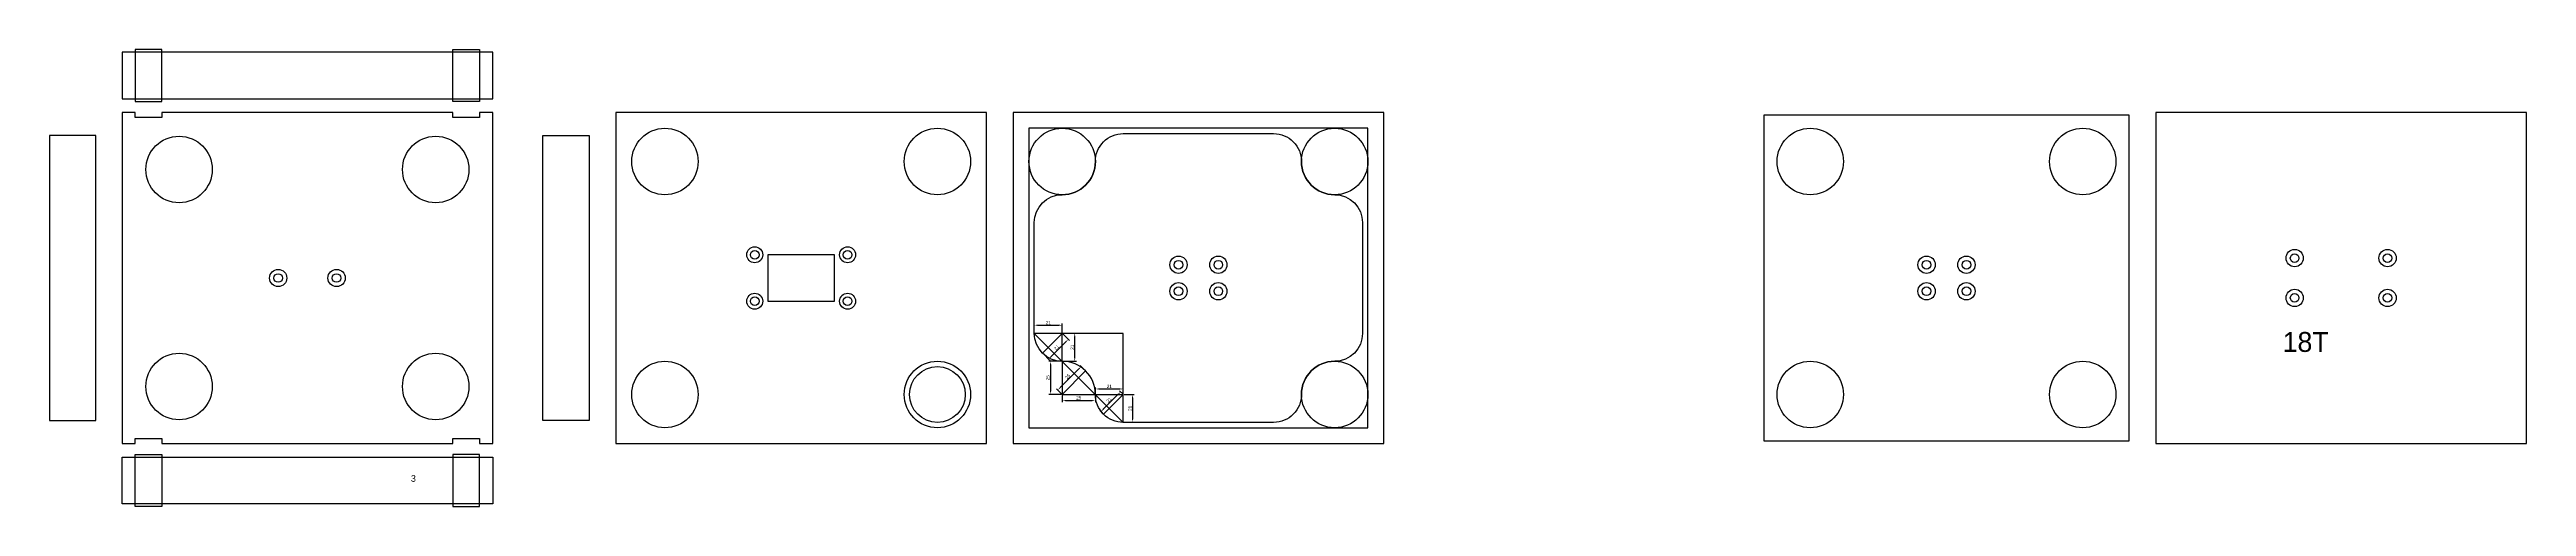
# Model space of a CAD drawing. Header units: millimetres. Extents: x 345 to 2211, y 207 to 551.
import ezdxf

# ---------------------------------------------------------------- set-up
doc = ezdxf.new("R2010")
doc.units = ezdxf.units.MM
for name, color, linetype in [('TEXT', 3, 'Continuous'), ('볼트 구멍', 7, 'Continuous'), ('치구', 7, 'Continuous')]:
    doc.layers.add(name, color=color, linetype=linetype)
doc.dimstyles.new('ISO-25', dxfattribs={"dimtxt": 2.5, "dimasz": 2.5, "dimexe": 1.25, "dimexo": 0.625, "dimtad": 1, "dimtxsty": 'Standard', "dimcen": 2.5, "dimadec": 0, "dimazin": 0, "dimtfac": 1, "dimtmove": 0, "dimatfit": 3, "dimfxl": 0, "dimarcsym": 0})

# ---------------------------------------------------------------- blocks, each defined once
blk = doc.blocks.new('*D1')
at = {"color": 0, "lineweight": -2}
for p, q in [((1087.1, 338), (1087.1, 344.7)), ((1089.6, 343.5), (1105.6, 343.5)), ((1108.1, 338), (1108.1, 344.7))]:
    blk.add_line(p, q, dxfattribs=at)
at = {"color": 0}
for points in [[(1089.6, 343.9), (1089.6, 343), (1087.1, 343.5)], [(1105.6, 343.9), (1105.6, 343), (1108.1, 343.5)]]:
    blk.add_solid(points, dxfattribs=at)
at = {"layer": 'Defpoints', "color": 0}
for p in [(1087.1, 337.4), (1108.1, 343.5), (1108.1, 337.4)]:
    blk.add_point(p, dxfattribs=at)
at = {"color": 0, "insert": (1097.6, 345.3), "char_height": 2.5, "attachment_point": 5}
blk.add_mtext('21', dxfattribs=at)
blk = doc.blocks.new('*D2')
at = {"color": 0, "lineweight": -2}
for p, q in [((1108.5, 336.9), (1113.6, 331.9)), ((1093.7, 322.1), (1098.7, 317)), ((1110.9, 331), (1099.6, 319.7))]:
    blk.add_line(p, q, dxfattribs=at)
at = {"color": 0}
for points in [[(1099.3, 320), (1099.9, 319.4), (1097.8, 317.9)], [(1110.6, 331.3), (1111.2, 330.7), (1112.7, 332.8)]]:
    blk.add_solid(points, dxfattribs=at)
at = {"layer": 'Defpoints', "color": 0}
for p in [(1108.1, 337.4), (1093.2, 322.5), (1097.8, 317.9)]:
    blk.add_point(p, dxfattribs=at)
at = {"color": 0, "insert": (1103.9, 326.7), "char_height": 2.5, "attachment_point": 5, "rotation": 45}
blk.add_mtext('21', dxfattribs=at)
blk = doc.blocks.new('*D3')
at = {"color": 0, "lineweight": -2}
for p, q in [((1108.7, 337.4), (1118.8, 337.4)), ((1117.5, 334.9), (1117.5, 318.9)), ((1108.7, 316.4), (1118.8, 316.4))]:
    blk.add_line(p, q, dxfattribs=at)
at = {"color": 0}
for points in [[(1117.1, 334.9), (1118, 334.9), (1117.5, 337.4)], [(1117.1, 318.9), (1118, 318.9), (1117.5, 316.4)]]:
    blk.add_solid(points, dxfattribs=at)
at = {"layer": 'Defpoints', "color": 0}
for p in [(1108.1, 337.4), (1108.1, 316.4), (1117.5, 316.4)]:
    blk.add_point(p, dxfattribs=at)
at = {"color": 0, "insert": (1115.7, 326.9), "char_height": 2.5, "attachment_point": 5, "rotation": 90}
blk.add_mtext('21', dxfattribs=at)
blk = doc.blocks.new('*D4')
at = {"color": 0, "lineweight": -2}
for p, q in [((1107.5, 316.4), (1098, 316.4)), ((1099.3, 313.9), (1099.3, 293.9)), ((1107.5, 291.4), (1098, 291.4))]:
    blk.add_line(p, q, dxfattribs=at)
at = {"color": 0}
for points in [[(1098.9, 313.9), (1099.7, 313.9), (1099.3, 316.4)], [(1098.9, 293.9), (1099.7, 293.9), (1099.3, 291.4)]]:
    blk.add_solid(points, dxfattribs=at)
at = {"layer": 'Defpoints', "color": 0}
for p in [(1108.1, 316.4), (1099.3, 291.4), (1108.1, 291.4)]:
    blk.add_point(p, dxfattribs=at)
at = {"color": 0, "insert": (1097.4, 303.9), "char_height": 2.5, "attachment_point": 5, "rotation": 90}
blk.add_mtext('25', dxfattribs=at)
blk = doc.blocks.new('*D5')
at = {"color": 0, "lineweight": -2}
for p, q in [((1108.1, 290.7), (1108.1, 285.6)), ((1110.6, 286.9), (1130.6, 286.9)), ((1133.1, 290.7), (1133.1, 285.6))]:
    blk.add_line(p, q, dxfattribs=at)
at = {"color": 0}
for points in [[(1110.6, 287.3), (1110.6, 286.5), (1108.1, 286.9)], [(1130.6, 287.3), (1130.6, 286.5), (1133.1, 286.9)]]:
    blk.add_solid(points, dxfattribs=at)
at = {"layer": 'Defpoints', "color": 0}
for p in [(1108.1, 291.4), (1133.1, 291.4), (1133.1, 286.9)]:
    blk.add_point(p, dxfattribs=at)
at = {"color": 0, "insert": (1120.6, 288.8), "char_height": 2.5, "attachment_point": 5}
blk.add_mtext('25', dxfattribs=at)
blk = doc.blocks.new('*D6')
at = {"color": 0, "lineweight": -2}
for p, q in [((1106.5, 296.5), (1120.7, 310.6)), ((1125.3, 309.5), (1121.6, 313.2)), ((1107.7, 291.8), (1103.9, 295.6))]:
    blk.add_line(p, q, dxfattribs=at)
at = {"color": 0}
for points in [[(1120.4, 310.9), (1121, 310.3), (1122.4, 312.4)], [(1106.2, 296.7), (1106.8, 296.2), (1104.8, 294.7)]]:
    blk.add_solid(points, dxfattribs=at)
at = {"layer": 'Defpoints', "color": 0}
for p in [(1122.4, 312.4), (1125.8, 309), (1108.1, 291.4)]:
    blk.add_point(p, dxfattribs=at)
at = {"color": 0, "insert": (1112.3, 304.8), "char_height": 2.5, "attachment_point": 5, "rotation": 45}
blk.add_mtext('25', dxfattribs=at)
blk = doc.blocks.new('*D7')
at = {"color": 0, "lineweight": -2}
for p, q in [((1133.1, 292), (1133.1, 296.7)), ((1135.6, 295.5), (1151.6, 295.5)), ((1154.1, 292), (1154.1, 296.7))]:
    blk.add_line(p, q, dxfattribs=at)
at = {"color": 0}
for points in [[(1135.6, 295.9), (1135.6, 295.1), (1133.1, 295.5)], [(1151.6, 295.9), (1151.6, 295.1), (1154.1, 295.5)]]:
    blk.add_solid(points, dxfattribs=at)
at = {"layer": 'Defpoints', "color": 0}
for p in [(1133.1, 291.4), (1154.1, 295.5), (1154.1, 291.4)]:
    blk.add_point(p, dxfattribs=at)
at = {"color": 0, "insert": (1143.6, 297.4), "char_height": 2.5, "attachment_point": 5}
blk.add_mtext('21', dxfattribs=at)
blk = doc.blocks.new('*D8')
at = {"color": 0, "lineweight": -2}
for p, q in [((1154.7, 291.4), (1162.3, 291.4)), ((1161.1, 288.9), (1161.1, 272.9)), ((1154.7, 270.4), (1162.3, 270.4))]:
    blk.add_line(p, q, dxfattribs=at)
at = {"color": 0}
for points in [[(1160.7, 288.9), (1161.5, 288.9), (1161.1, 291.4)], [(1160.7, 272.9), (1161.5, 272.9), (1161.1, 270.4)]]:
    blk.add_solid(points, dxfattribs=at)
at = {"layer": 'Defpoints', "color": 0}
for p in [(1154.1, 291.4), (1154.1, 270.4), (1161.1, 270.4)]:
    blk.add_point(p, dxfattribs=at)
at = {"color": 0, "insert": (1159.2, 280.9), "char_height": 2.5, "attachment_point": 5, "rotation": 90}
blk.add_mtext('21', dxfattribs=at)
blk = doc.blocks.new('*D9')
at = {"color": 0, "lineweight": -2}
for p, q in [((1150.4, 291.5), (1139.1, 280.2)), ((1153.7, 291.8), (1151.3, 294.2)), ((1138.8, 276.9), (1136.4, 279.3))]:
    blk.add_line(p, q, dxfattribs=at)
at = {"color": 0}
for points in [[(1138.8, 280.5), (1139.4, 279.9), (1137.3, 278.5)], [(1150.1, 291.8), (1150.7, 291.2), (1152.1, 293.3)]]:
    blk.add_solid(points, dxfattribs=at)
at = {"layer": 'Defpoints', "color": 0}
for p in [(1154.1, 291.4), (1137.3, 278.5), (1139.2, 276.5)]:
    blk.add_point(p, dxfattribs=at)
at = {"color": 0, "insert": (1143.4, 287.2), "char_height": 2.5, "attachment_point": 5, "rotation": 45}
blk.add_mtext('21', dxfattribs=at)

msp = doc.modelspace()

# ---------------------------------------------------------------- linework, layer by layer
for p, q in [((1154.093, 337.35), (1087.093, 337.35)), ((1087.093, 337.35), (1154.093, 270.35)), ((1108.093, 337.35), (1093.244, 322.501)), ((1108.093, 316.35), (1108.093, 337.35)), ((1154.093, 270.35), (1154.093, 337.35)), ((1108.093, 316.35), (1108.093, 291.35)), ((1108.093, 291.35), (1125.771, 309.028)), ((1108.093, 291.35), (1133.093, 291.35)), ((1133.093, 291.35), (1154.093, 291.35)), ((1154.093, 291.35), (1139.244, 276.501))]:
    msp.add_line(p, q)
msp.add_circle((1014.093, 291.35), 21)
at = {"layer": '볼트 구멍', "color": 3}
msp.add_lwpolyline([(936.443, 361.5), (936.443, 396.5), (886.443, 396.5), (886.443, 361.5)], close=True, dxfattribs=at)
at = {"layer": '볼트 구멍', "color": 6}
for centre, radius in [((876.443, 396.5), 6), ((946.443, 396.5), 6), ((1195.743, 389), 6.5), ((1225.743, 389), 6.5), ((1759.343, 389), 6.5), ((1789.343, 389), 6.5), ((2036.643, 394), 6.5), ((2106.643, 394), 6.5), ((1195.743, 369), 6.5), ((1225.743, 369), 6.5), ((1759.343, 369), 6.5), ((1789.343, 369), 6.5), ((876.443, 361.5), 6), ((946.443, 361.5), 6), ((2036.643, 364), 6.5), ((2106.643, 364), 6.5)]:
    msp.add_circle(centre, radius, dxfattribs=at)
at = {"layer": '볼트 구멍', "color": 3}
for centre in [(876.443, 396.5), (946.443, 396.5), (1195.743, 389), (1225.743, 389), (1759.343, 389), (1789.343, 389), (2036.643, 394), (2106.643, 394), (517.441, 379), (561.441, 379), (876.443, 361.5), (946.443, 361.5), (1195.743, 369), (1225.743, 369), (1759.343, 369), (1789.343, 369), (2036.643, 364), (2106.643, 364)]:
    msp.add_circle(centre, 3.25, dxfattribs=at)
at = {"layer": '볼트 구멍', "color": 2}
for centre in [(517.441, 379), (561.441, 379)]:
    msp.add_circle(centre, 6.5, dxfattribs=at)
at = {"layer": '치구'}
for points in [[(399.791, 513.869), (679.091, 513.869), (679.091, 548.869), (399.791, 548.869)], [(380.167, 486.25), (345.167, 486.25), (345.167, 271.75), (380.167, 271.75)], [(399.791, 254.35), (409.791, 254.35), (409.791, 258.35), (429.791, 258.35), (429.791, 254.35), (649.091, 254.35), (649.091, 258.35), (669.091, 258.35), (669.091, 254.35), (679.091, 254.35), (679.091, 503.65), (669.091, 503.65), (669.091, 499.65), (649.091, 499.65), (649.091, 503.65), (429.791, 503.65), (429.791, 499.65), (409.791, 499.65), (409.791, 503.65), (399.791, 503.65)], [(716.793, 486.25), (751.793, 486.25), (751.793, 271.75), (716.793, 271.75)], [(771.793, 503.65), (771.793, 254.35), (1051.093, 254.35), (1051.093, 503.65)], [(1350.393, 254.35), (1350.393, 503.65), (1071.093, 503.65), (1071.093, 254.35)], [(1083.093, 266.35), (1338.393, 266.35), (1338.393, 491.65), (1083.093, 491.65)], [(1636.693, 501.65), (1636.693, 256.35), (1911.993, 256.35), (1911.993, 501.65)], [(1931.993, 503.65), (1931.993, 254.35), (2211.293, 254.35), (2211.293, 503.65)], [(399.791, 244.132), (679.091, 244.132), (679.091, 209.132), (399.791, 209.132)]]:
    msp.add_lwpolyline(points, close=True, dxfattribs=at)
at = {"layer": '치구', "color": 1}
for points in [[(409.791, 511.869), (429.791, 511.869), (429.791, 550.867), (409.791, 550.867)], [(669.091, 511.869), (649.091, 511.869), (649.091, 550.867), (669.091, 550.867)], [(409.791, 246.132), (429.791, 246.132), (429.791, 207.134), (409.791, 207.134)], [(669.091, 246.132), (649.091, 246.132), (649.091, 207.134), (669.091, 207.134)]]:
    msp.add_lwpolyline(points, close=True, dxfattribs=at)
msp.add_lwpolyline([(1133.093, 466.65, -0.41421363), (1154.093, 487.65), (1267.393, 487.65, -0.41421363), (1288.393, 466.65, 0.41421349), (1313.393, 441.65, -0.41421342), (1334.393, 420.65), (1334.393, 337.35, -0.41421342), (1313.393, 316.35, 0.41421349), (1288.393, 291.35, -0.41421363), (1267.393, 270.35), (1154.093, 270.35, -0.41421363), (1133.093, 291.35, 0.41421349), (1108.093, 316.35, -0.41421342), (1087.093, 337.35), (1087.093, 420.65, -0.41421342), (1108.093, 441.65, 0.41421349)], format="xyb", close=True, dxfattribs=at)
at = {"layer": '치구'}
for centre in [(442.791, 460.65), (636.091, 460.65), (808.793, 466.65), (1014.093, 466.65), (1108.093, 466.65), (1313.393, 466.65), (1671.693, 466.65), (1876.993, 466.65), (442.791, 297.35), (636.091, 297.35), (808.793, 291.35), (1014.093, 291.35), (1313.393, 291.35), (1671.693, 291.35), (1876.993, 291.35)]:
    msp.add_circle(centre, 25, dxfattribs=at)

# ---------------------------------------------------------------- texts
at = {"layer": 'TEXT', "color": 1}
for s, height, p in [('18T', 15, (2027.656, 323.39)), ('3', 5, (617.432, 225.662))]:
    msp.add_text(s, height=height, dxfattribs=at).set_placement(p)

# ---------------------------------------------------------------- dimensions: what is measured, and where the dimension line sits
for p1, p2, distance, picture, middle in [((1087.093, 337.35), (1108.093, 337.35), 6.106, '*D1', (1097.593, 345.331)), ((1108.093, 337.35), (1093.244, 322.501), 6.489, '*D2', (1103.931, 326.663)), ((1108.093, 291.35), (1125.771, 309.028), 4.715, '*D6', (1112.272, 304.849)), ((1154.093, 291.35), (1139.244, 276.501), -2.765, '*D9', (1143.388, 287.207))]:
    dim = msp.add_aligned_dim(p1=p1, p2=p2, distance=distance, dimstyle='ISO-25')
    dim.commit()
    dim.dimension.update_dxf_attribs({"geometry": picture, "text_midpoint": middle})
for base, p1, p2, picture, middle in [((1117.535, 316.35), (1108.093, 337.35), (1108.093, 316.35), '*D3', (1115.66, 326.85)), ((1099.272, 291.35), (1108.093, 316.35), (1108.093, 291.35), '*D4', (1097.397, 303.85)), ((1161.09, 270.35), (1154.093, 291.35), (1154.093, 270.35), '*D8', (1159.215, 280.85))]:
    dim = msp.add_linear_dim(base=base, p1=p1, p2=p2, angle=90, dimstyle='ISO-25')
    dim.commit()
    dim.dimension.update_dxf_attribs({"geometry": picture, "text_midpoint": middle})
for base, p1, p2, picture, middle in [((1154.093, 295.494), (1133.093, 291.35), (1154.093, 291.35), '*D7', (1143.593, 297.369)), ((1133.093, 286.892), (1108.093, 291.35), (1133.093, 291.35), '*D5', (1120.593, 288.767))]:
    dim = msp.add_linear_dim(base=base, p1=p1, p2=p2, dimstyle='ISO-25')
    dim.commit()
    dim.dimension.update_dxf_attribs({"geometry": picture, "text_midpoint": middle})

doc.saveas('drawing.dxf')
